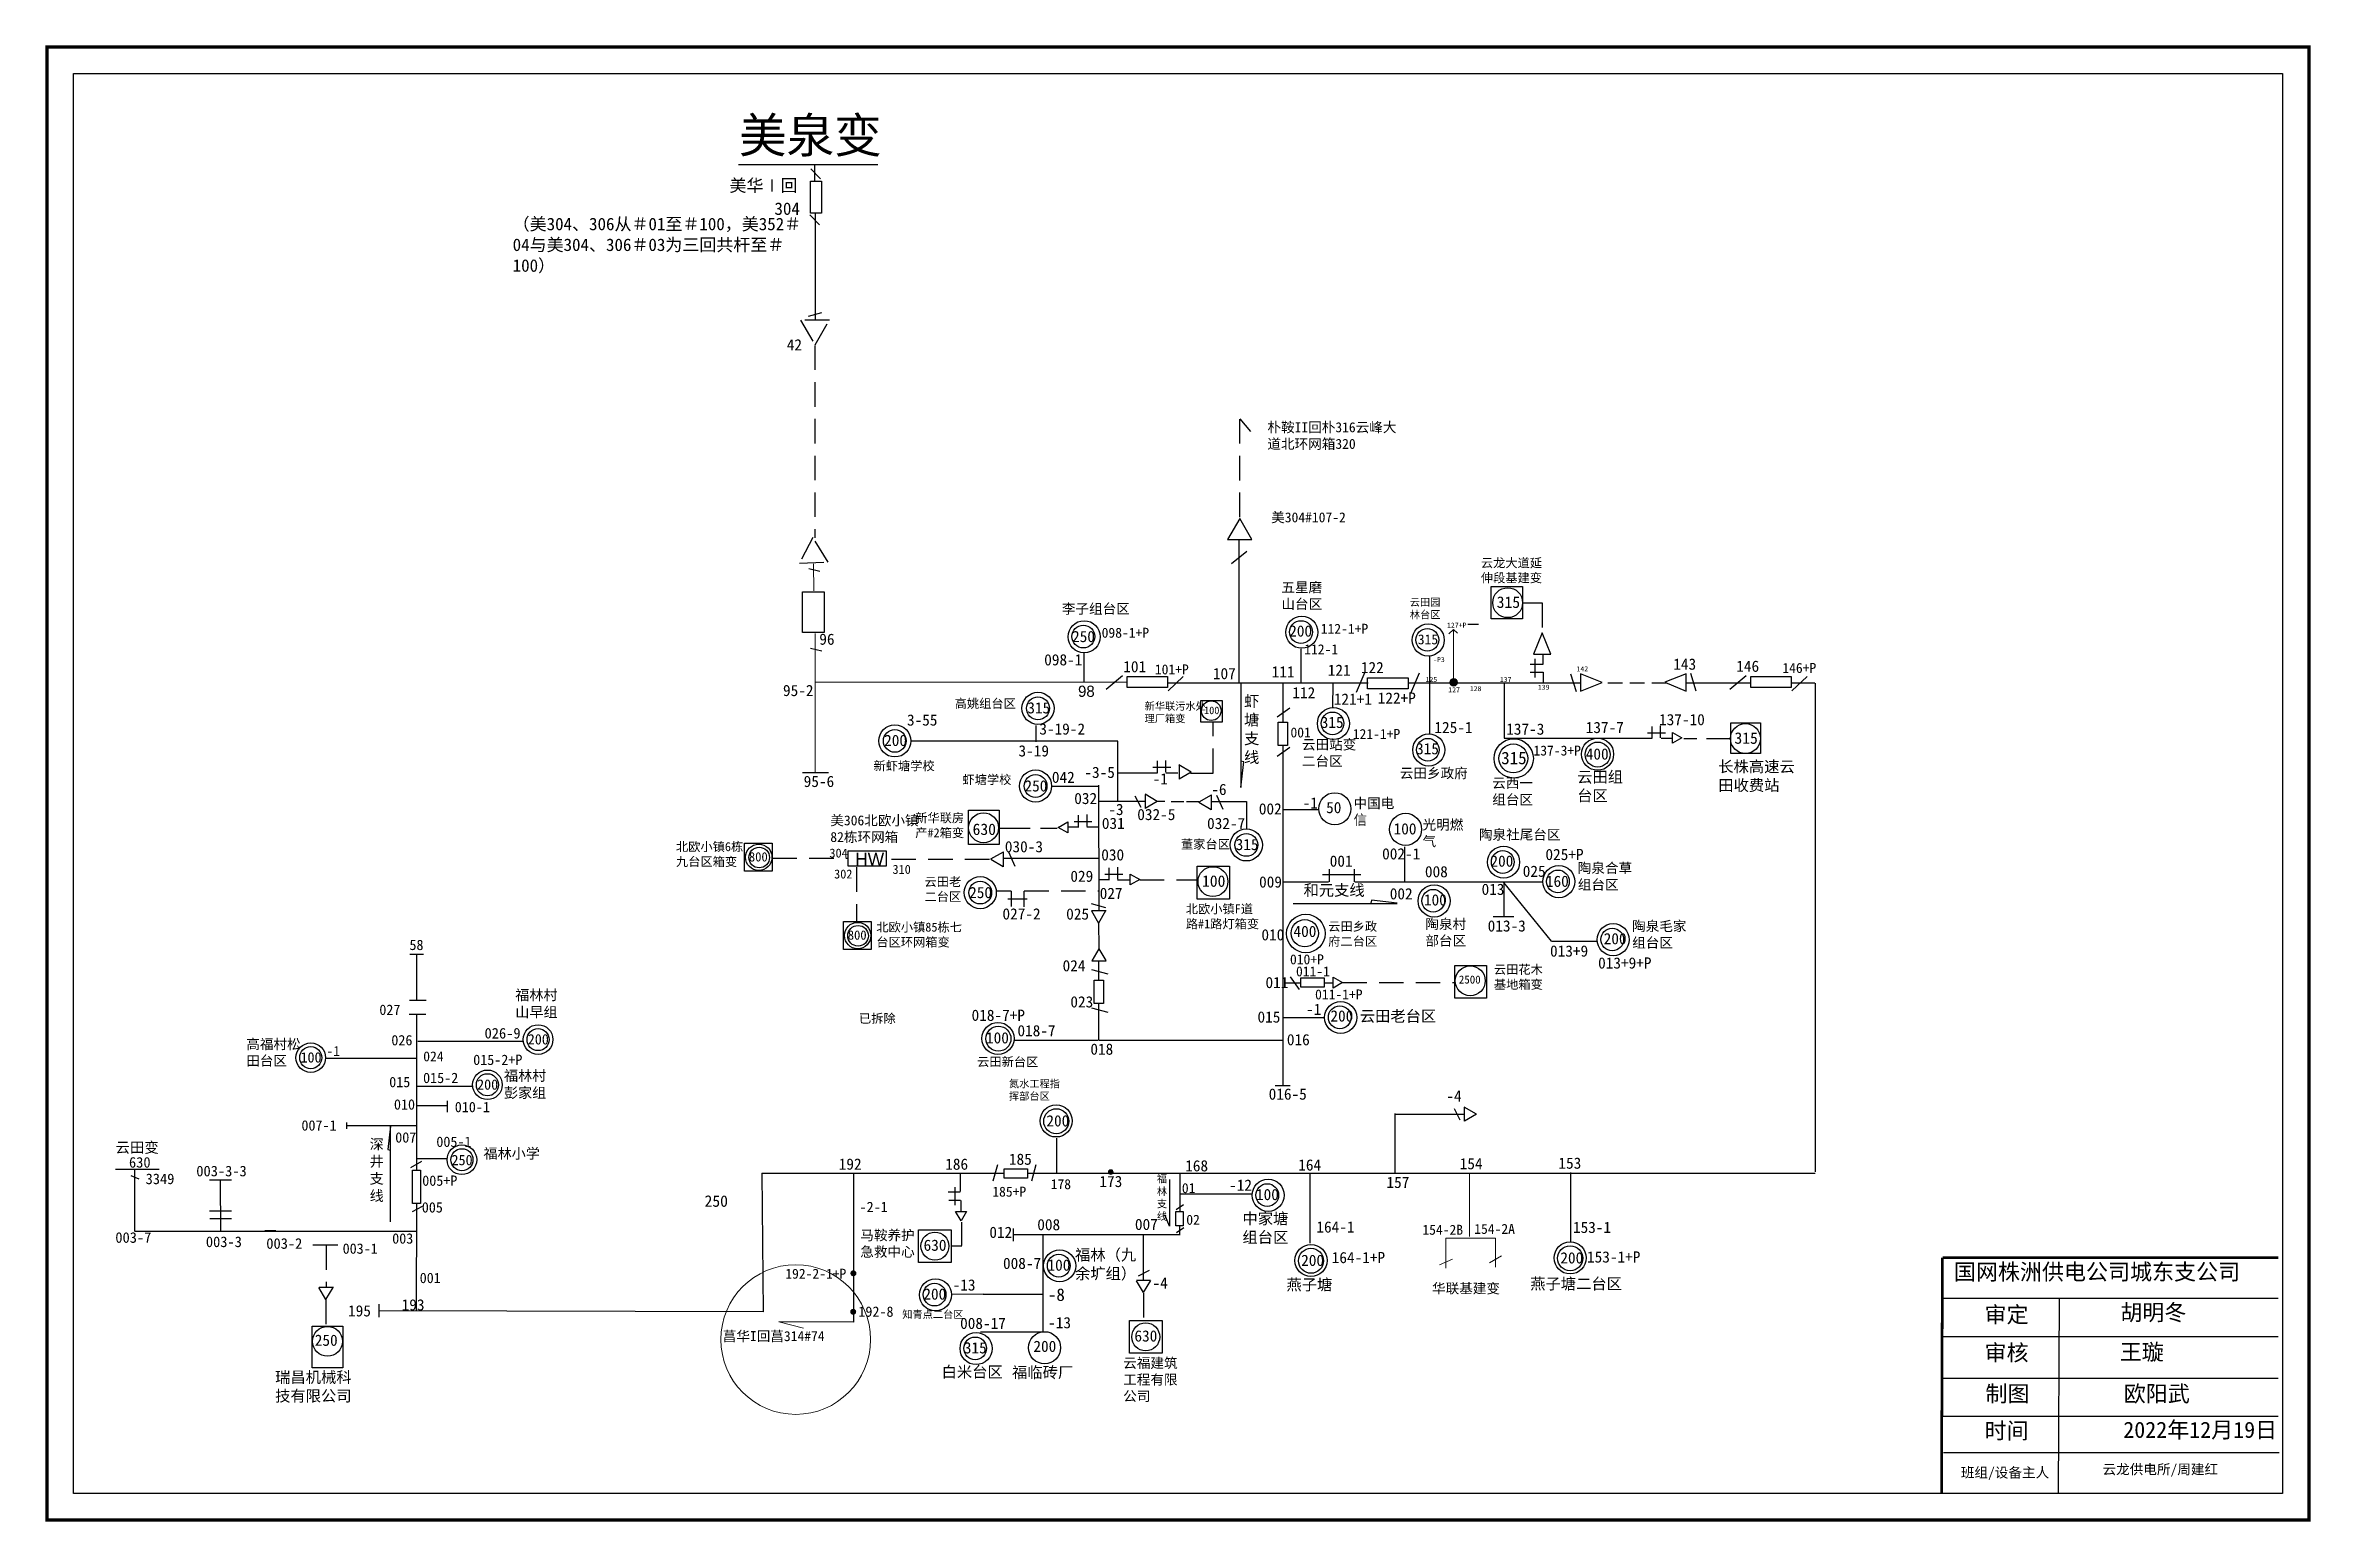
# Model space of a CAD drawing. Extents: x -479 to -24, y -22 to 274.
import ezdxf

# ---------------------------------------------------------------- set-up
doc = ezdxf.new("R2010")
doc.units = 0
doc.header["$LTSCALE"] = 0.774411
doc.linetypes.add('ACAD_ISO02W100', pattern=[15, 12, -3])
doc.linetypes.add('DASHED2', pattern=[9.525, 6.35, -3.175])
doc.layers.get('0').update_dxf_attribs({"linetype": 'CONTINUOUS'})
doc.layers.add('0-RefEdit0', color=7, linetype='CONTINUOUS')
doc.styles.add('KaiTi_txtstyle_1.00_0_0', font='simkai.ttf', dxfattribs={"height": 1})
doc.styles.add('KaiTi_txtstyle_2.00_0_0', font='simkai.ttf', dxfattribs={"height": 2})
doc.styles.add('KaiTi_txtstyle_2.07_0_0', font='simkai.ttf', dxfattribs={"height": 2.073375})
doc.styles.add('KaiTi_txtstyle_2.13_0_0', font='simkai.ttf', dxfattribs={"height": 2.125})
doc.styles.add('KaiTi_txtstyle_2.25_0_0', font='simkai.ttf', dxfattribs={"height": 2.249612})
doc.styles.add('KaiTi_txtstyle_200.00_0_0200', font='simkai.ttf', dxfattribs={"height": 200})
doc.styles.add('KaiTi_txtstyle_3.24_0_0', font='simkai.ttf', dxfattribs={"height": 3.24})
doc.styles.add('SimSun_txtstyle_2.00_0_0', font='', dxfattribs={"height": 2})
doc.styles.add('SimSun_txtstyle_2.07_0_0', font='', dxfattribs={"height": 2.073375})
doc.styles.add('SimSun_txtstyle_2.13_0_0', font='', dxfattribs={"height": 2.125})
doc.styles.add('SimSun_txtstyle_2.25_0_0', font='', dxfattribs={"height": 2.249612})
doc.styles.add('SimSun_txtstyle_2.50_0_0', font='', dxfattribs={"height": 2.5})
doc.styles.add('SimSun_txtstyle_200.00_0_0200', font='', dxfattribs={"height": 200})
doc.styles.get("Standard").update_dxf_attribs({"font": '', "height": 2.5})
doc.styles.add('仿宋_txtstyle_2.00_0_0', font='simfang.ttf', dxfattribs={"height": 2})
doc.styles.add('字体', font='simkai.ttf', dxfattribs={"height": 2.5})
doc.styles.add('宋体_txtstyle_200.00_0_0200', font='SIMSUN.TTC', dxfattribs={"height": 200})
doc.styles.add('宋体_txtstyle_3.24_0_0', font='', dxfattribs={"height": 3.24})
doc.styles.get('SimSun_txtstyle_2.00_0_0').set_extended_font_data('SimSun')
doc.styles.get('SimSun_txtstyle_2.07_0_0').set_extended_font_data('SimSun')
doc.styles.get('SimSun_txtstyle_2.13_0_0').set_extended_font_data('SimSun')
doc.styles.get('SimSun_txtstyle_2.25_0_0').set_extended_font_data('SimSun')
doc.styles.get('SimSun_txtstyle_2.50_0_0').set_extended_font_data('SimSun')
doc.styles.get('SimSun_txtstyle_200.00_0_0200').set_extended_font_data('SimSun')
doc.styles.get('Standard').set_extended_font_data('SimSun')
doc.styles.get('宋体_txtstyle_3.24_0_0').set_extended_font_data('宋体')

msp = doc.modelspace()

# ---------------------------------------------------------------- texts
at = {"linetype": 'Continuous', "style": '字体'}
msp.add_text('美泉变', height=7, dxfattribs=at).set_placement((-339.77, 252.62))
at = {"linetype": 'Continuous'}
for s, height, p in [('304', 2.5, (-332.65, 240.15)), ('-1', 2.25, (-256.76, 125.84)), ('-6', 2.25, (-244.97, 123.73)), ('031', 2.25, (-266.94, 116.91)), ('032-5', 2.25, (-259.83, 118.69)), ('032-7', 2.25, (-245.82, 116.89)), ('030-3', 2.25, (-286.41, 112.23)), ('030', 2.25, (-267.06, 110.6)), ('029', 2.25, (-273.26, 106.3)), ('027', 2.25, (-267.37, 102.87)), ('027-2', 2.25, (-286.89, 98.74)), ('025', 2.25, (-274.1, 98.72)), ('250', 2.073, (-397.47, 49.43)), ('200', 2.25, (-174.91, 29.71))]:
    msp.add_text(s, height=height, dxfattribs=at).set_placement(p)
at = {"color": 0, "linetype": 'Continuous'}
for s, height, p in [('250', 2.25, (-272.92, 154.41)), ('3-55', 2.25, (-306.06, 137.65)), ('3-19-2', 2.25, (-279.49, 135.85)), ('3-19', 2.25, (-283.67, 131.46)), ('042', 2.25, (-276.97, 126.16)), ('-3-5', 2.25, (-270.45, 127.15)), ('250', 2.25, (-282.47, 124.43)), ('032', 2.25, (-272.48, 121.91)), ('-3', 2.25, (-265.65, 119.7)), ('800', 1.853, (-337.79, 110.39)), ('250', 2.25, (-293.57, 103.03)), ('800', 1.853, (-317.94, 94.69)), ('024', 2.25, (-274.82, 88.34)), ('023', 2.25, (-273.26, 81.09)), ('018-7+P', 2.25, (-293.09, 78.4)), ('018-7', 2.25, (-283.88, 75.3)), ('200', 2.073, (-382.17, 73.66)), ('100', 2.25, (-290.19, 73.87)), ('018', 2.25, (-269.24, 71.6)), ('100', 2.073, (-427.79, 70.03)), ('200', 2.073, (-392.34, 64.58)), ('200', 2.25, (-278.07, 57.21)), ('100', 2.25, (-236, 42.42)), ('630', 2.25, (-302.72, 32.25)), ('100', 2.25, (-277.85, 28.26)), ('200', 2.25, (-226.93, 29.21)), ('200', 2.25, (-302.77, 22.45)), ('315', 2.25, (-294.64, 11.66)), ('200', 2.25, (-280.68, 11.96)), ('630', 2.25, (-260.4, 14.04))]:
    msp.add_text(s, height=height, dxfattribs=at).set_placement(p)
for s, p in [('200', (-229.33, 155.51)), ('315', (-223.01, 137.18)), ('315', (-203.87, 131.89)), ('400', (-169.81, 130.83)), ('-1', (-226.65, 121)), ('50', (-221.92, 120.08)), ('315', (-240.08, 112.67)), ('100', (-208.38, 115.82)), ('001', (-221.2, 109.34)), ('002-1', (-210.68, 110.8)), ('008', (-202.09, 107.22)), ('200', (-188.94, 109.34)), ('025', (-182.46, 107.3)), ('025+P', (-177.9, 110.67)), ('002', (-209.15, 102.78)), ('013', (-190.72, 103.68)), ('160', (-177.81, 105.29)), ('100', (-202.29, 101.55)), ('013-3', (-189.5, 96.33)), ('200', (-166.21, 93.77)), ('013+9', (-176.98, 91.29)), ('013+9+P', (-167.33, 88.89))]:
    msp.add_text(s, height=2.25).set_placement(p)
at = {"color": 0}
for s, height, p in [('315', 2.25, (-281.9, 140.1)), ('200', 2.25, (-310.64, 133.56)), ('400', 2.25, (-228.47, 95.23)), ('011-1', 2, (-227.97, 87.33)), ('011-1+P', 2, (-224.14, 82.7)), ('-1', 2.25, (-225.94, 79.6)), ('200', 2.25, (-221.06, 78.26))]:
    msp.add_text(s, height=height, dxfattribs=at).set_placement(p)
at = {"color": 0, "linetype": 'Continuous', "attachment_point": 1}
for s, insert, char_height, width in [('美华Ⅰ回', (-341.67, 247.3), 2.5, 14.3878), ('58', (-405.92, 94.68), 2.073, 4.5446), ('-12', (-241.39, 46.56), 2.25, 12.2206), ('{\\fKaiTi_GB2312|b0|i0|c134|p49;\\H0.889x;马鞍养护急救中心}', (-315.42, 36.39), 2.2496, 12.2206), ('-4', (-256.77, 26.91), 2.25, 12.2206), ('{\\fKaiTi_GB2312|b0|i0|c134|p49;\\H0.889x;云福建筑工程有限公司}', (-262.65, 10.74), 2.2496, 12.2206)]:
    msp.add_mtext(s, dxfattribs=dict(at, insert=insert, char_height=char_height, width=width))
at = {"linetype": 'Continuous', "attachment_point": 1}
for s, insert, char_height, width, style in [('（美304、306从＃01至＃100，美352＃04与美304、306＃03为三回共杆至＃100）', (-385.2, 239.57), 2.5, 58.5772, '字体'), ('{\\fSimSun|b0|i0|c134|p2;李子组台区}', (-274.97, 162.1), 2, 29.3445, '字体'), ('098-1+P', (-266.98, 157.29), 2, 4.9309, 'SimSun_txtstyle_2.00_0_0'), ('95-2', (-330.94, 145.83), 2.25, 4.9309, 'SimSun_txtstyle_2.25_0_0'), ('{\\fSimSun|b0|i0|c134|p2;新华联污水处理厂箱变}', (-258.35, 142.31), 1.5, 12.3646, '字体'), ('{\\fSimSun|b0|i0|c134|p2;美306北欧小镇82栋环网箱}', (-321.44, 119.63), 2, 18.0586, '字体'), ('{\\fSimSun|b0|i0|c134|p2;新华联房产#2箱变}', (-304.4, 120.05), 1.8, 11.8807, '字体'), ('董家台区', (-251.06, 114.76), 1.8, 29.3445, '字体'), ('{\\fSimSun|b0|i0|c134|p2;北欧小镇F道路#1路灯箱变}', (-250.1, 101.77), 1.8, 15.5723, '字体'), ('{\\fSimSun|b0|i0|c134|p2;云田乡政府二台区}', (-221.51, 98.26), 1.8, 11.6816, '字体'), ('{\\fSimSun|b0|i0|c134|p2;云田花木基地箱变}', (-188.25, 89.62), 1.8, 11.6816, '字体'), ('010', (-409.03, 62.66), 2.073, 4.5446, 'SimSun_txtstyle_2.07_0_0'), ('010-1', (-396.82, 62.14), 2.073, 4.5446, 'SimSun_txtstyle_2.07_0_0'), ('007-1', (-427.6, 58.45), 2.073, 23.4457, 'SimSun_txtstyle_2.07_0_0'), ('深井支线', (-413.91, 54.69), 2.073, 3.2888, '字体'), ('007', (-408.77, 56.04), 2.073, 4.5446, 'SimSun_txtstyle_2.07_0_0'), ('005-1', (-400.52, 55.17), 2.073, 4.5446, 'SimSun_txtstyle_2.07_0_0'), ('云田变', (-464.92, 54.05), 2.125, 11.8852, '字体'), ('福林小学', (-391.05, 52.81), 2.073, 27.0456, '字体'), ('154', (-195.11, 50.86), 2.25, 29.3445, 'KaiTi_txtstyle_2.25_0_0'), ('153', (-175.3, 50.97), 2.25, 29.3445, 'KaiTi_txtstyle_2.25_0_0'), ('005+P', (-403.35, 47.37), 2.073, 4.5446, 'SimSun_txtstyle_2.07_0_0'), ('153-1', (-172.38, 38.08), 2.25, 12.2206, 'SimSun_txtstyle_2.25_0_0'), ('003-2', (-434.65, 34.78), 2.125, 4.8071, 'SimSun_txtstyle_2.13_0_0'), ('003-1', (-419.33, 33.73), 2.073, 4.5446, 'SimSun_txtstyle_2.07_0_0'), ('153-1+P', (-169.56, 32.14), 2.25, 12.2206, 'SimSun_txtstyle_2.25_0_0'), ('001', (-403.86, 27.84), 2.07, 8.0219, '字体'), ('{\\fSimSun|b0|i0|c134|p2;燕子塘二台区}', (-180.96, 26.77), 2.2496, 29.3445, '字体'), ('195', (-418.24, 21.33), 2.25, 29.3445, 'KaiTi_txtstyle_2.25_0_0'), ('{\\fSimSun|b0|i0|c134|p2;193}', (-407.48, 22.53), 2.2496, 29.3445, '字体'), ('250', (-424.92, 15.43), 2.25, 29.3445, 'KaiTi_txtstyle_2.25_0_0')]:
    msp.add_mtext(s, dxfattribs=dict(at, insert=insert, char_height=char_height, width=width, style=style))
for s, insert, char_height, width in [('42', (-330.18, 215.2), 2.25, 4.9309), ('96', (-323.65, 156.12), 2.25, 4.9309), ('95-6', (-326.79, 127.58), 2.25, 4.9309), ('304', (-321.62, 112.97), 1.8, 4.9309), ('310', (-308.96, 109.7), 1.8, 4.9309), ('302', (-320.68, 108.77), 1.8, 4.9309), ('630', (-462.21, 51.07), 2.125, 4.8071), ('3349', (-458.88, 47.75), 2.125, 4.8071), ('003-3-3', (-448.7, 49.32), 2.125, 5.2318), ('005', (-403.44, 42.01), 2.073, 4.5446), ('003-7', (-464.95, 35.98), 2.125, 4.8071), ('{\\C0;003-3}', (-446.78, 35.12), 2.125, 4.8071), ('003', (-409.38, 35.76), 2.073, 4.5446)]:
    msp.add_mtext(s, dxfattribs=dict(at, insert=insert, char_height=char_height, width=width))
at = {"attachment_point": 1}
for s, insert, char_height, width, style in [('{\\fSimSun|b0|i0|c134|p2;朴鞍II回朴316云峰大道北环网箱320}', (-233.71, 198.53), 2, 26.1884, '字体'), ('云龙大道延伸段基建变', (-190.86, 171.21), 1.8, 13.8111, '字体'), ('{\\fSimSun|b0|i0|c134|p2;五星磨山台区}', (-230.9, 166.4), 2, 10.0466, '字体'), ('{\\fSimSun|b0|i0|c134|p2;云田园林台区}', (-205.12, 163.17), 1.5, 8.0959, '字体'), ('112-1+P', (-223, 158.09), 2, 12.4865, 'SimSun_txtstyle_2.00_0_0'), ('{\\fSimSun|b0|i0|c134|p2;315}', (-203.52, 155.96), 2, 4.4138, 'KaiTi_txtstyle_2.25_0_0'), ('{\\fSimSun|b0|i0|c134|p2;127+P}', (-197.66, 158.32), 1, 29.3445, 'KaiTi_txtstyle_2.00_0_0'), ('112-1', (-226.32, 153.97), 2, 12.4865, 'SimSun_txtstyle_2.00_0_0'), ('122', (-214.95, 150.43), 2.25, 29.3445, 'KaiTi_txtstyle_2.25_0_0'), ('{\\fSimSun|b0|i0|c134|p2;-P3}', (-200.45, 151.41), 1, 3.3193, 'KaiTi_txtstyle_1.00_0_0'), ('143', (-152.24, 151.12), 2.25, 29.3445, 'KaiTi_txtstyle_2.25_0_0'), ('146', (-139.6, 150.7), 2.25, 29.3445, 'KaiTi_txtstyle_2.25_0_0'), ('107', (-244.65, 149.22), 2.25, 29.3445, 'KaiTi_txtstyle_2.25_0_0'), ('111', (-232.85, 149.58), 2.25, 29.3445, 'KaiTi_txtstyle_2.25_0_0'), ('121', (-221.59, 149.9), 2.25, 29.3445, 'KaiTi_txtstyle_2.25_0_0'), ('{\\fSimSun|b0|i0|c134|p2;125}', (-201.97, 147.42), 1, 3.3193, 'KaiTi_txtstyle_2.25_0_0'), ('{\\fSimSun|b0|i0|c134|p2;128}', (-193.08, 145.57), 1, 29.3445, 'KaiTi_txtstyle_2.25_0_0'), ('{\\fSimSun|b0|i0|c134|p2;137}', (-187.05, 147.42), 1, 29.3445, 'KaiTi_txtstyle_2.25_0_0'), ('{\\fSimSun|b0|i0|c134|p2;139}', (-179.43, 145.86), 1, 29.3445, 'KaiTi_txtstyle_2.25_0_0'), ('{\\fSimSun|b0|i0|c134|p2;142}', (-171.67, 149.54), 1, 29.3445, 'KaiTi_txtstyle_2.25_0_0'), ('虾塘支线', (-238.4, 143.68), 2.25, 3.9615, '字体'), ('112', (-228.7, 145.38), 2.25, 29.3445, 'KaiTi_txtstyle_2.25_0_0'), ('121+1', (-220.38, 144.1), 2.25, 12.4865, 'SimSun_txtstyle_2.25_0_0'), ('122+P', (-211.57, 144.31), 2.25, 29.3445, 'KaiTi_txtstyle_2.25_0_0'), ('{\\fSimSun|b0|i0|c134|p2;127}', (-197.41, 145.34), 1, 1.8659, 'KaiTi_txtstyle_2.25_0_0'), ('001', (-229.08, 137.28), 2, 40.5172, '仿宋_txtstyle_2.00_0_0'), ('121-1+P', (-216.57, 136.97), 2, 12.4865, 'SimSun_txtstyle_2.00_0_0'), ('125-1', (-200.19, 138.41), 2.25, 12.4865, 'SimSun_txtstyle_2.25_0_0'), ('137-3', (-185.78, 138.08), 2.25, 12.4865, 'SimSun_txtstyle_2.25_0_0'), ('137-7', (-169.82, 138.41), 2.25, 12.4865, 'SimSun_txtstyle_2.25_0_0'), ('137-10', (-155.1, 139.98), 2.25, 12.4865, 'SimSun_txtstyle_2.25_0_0'), ('{\\fSimSun|b0|i0|c134|p2;云田站变二台区}', (-226.78, 134.86), 2, 11.999, '字体'), ('137-3+P', (-180.3, 133.65), 2, 12.4865, 'SimSun_txtstyle_2.00_0_0'), ('{\\fSimSun|b0|i0|c134|p2;云田乡政府}', (-207.13, 129.11), 2, 14.8626, '字体'), ('{\\fSimSun|b0|i0|c134|p2;云田组台区}', (-171.52, 128.47), 2.2496, 11.3334, '字体'), ('长株高速云田收费站', (-143.21, 130.55), 2.25, 17.2639, '字体'), ('中国电信', (-216.42, 123.08), 2, 10.0466, '字体'), ('{\\fSimSun|b0|i0|c134|p2;云西一组台区}', (-188.58, 127.14), 2, 10.3461, '字体'), ('002', (-235.43, 122.07), 2.25, 4.9309, 'SimSun_txtstyle_2.25_0_0'), ('光明燃气', (-202.57, 118.77), 2, 10.0466, '字体'), ('{\\fSimSun|b0|i0|c134|p2;陶泉社尾台区}', (-191.25, 116.79), 2, 19.1579, '字体'), ('{\\fSimSun|b0|i0|c134|p2;陶泉合草组台区}', (-171.41, 110.07), 2, 10.9577, '字体'), ('009', (-235.38, 107.4), 2.25, 4.9309, 'SimSun_txtstyle_2.25_0_0'), ('和元支线', (-226.46, 105.76), 2.25, 15.7406, '字体'), ('陶泉村部台区', (-202, 98.82), 2, 10.0466, '字体'), ('{\\fSimSun|b0|i0|c134|p2;陶泉毛家组台区}', (-160.5, 98.42), 2, 11.4784, '字体'), ('云田老台区', (-215.17, 80.48), 2.25, 29.3445, '字体')]:
    msp.add_mtext(s, dxfattribs=dict(at, insert=insert, char_height=char_height, width=width, style=style))
at = {"color": 1, "insert": (-232.95, 180.45), "char_height": 2, "width": 26.1884, "attachment_point": 1, "style": '字体'}
msp.add_mtext('{\\fSimSun|b0|i0|c134|p2;美304#107-2}', dxfattribs=at)
at = {"attachment_point": 1, "rotation": 359.7977}
for s, insert, char_height, width in [('315', (-187.68, 163.58), 2.3, 4.9053), ('100', (-246.42, 141.47), 1.508, 3.2152), ('315', (-139.96, 136.31), 2.3, 4.9053), ('630', (-292.88, 118.01), 2.3, 4.9053), ('100', (-246.83, 107.61), 2.3, 4.9053), ('2500', (-195.28, 87.5), 1.61, 3.4337)]:
    msp.add_mtext(s, dxfattribs=dict(at, insert=insert, char_height=char_height, width=width))
at = {"color": 0, "linetype": 'Continuous', "attachment_point": 1}
for s, insert, char_height, width, style in [('098-1', (-278.51, 151.99), 2.25, 4.9309, 'SimSun_txtstyle_2.25_0_0'), ('101', (-262.64, 150.61), 2.25, 29.3445, 'KaiTi_txtstyle_2.25_0_0'), ('{\\f\uffbfﾬￌﾣﾤ_GB2312|b0|i0|c134|p49;98}', (-271.72, 145.67), 2.2496, 4.9309, 'SimSun_txtstyle_2.25_0_0'), ('{\\fSimSun|b0|i0|c134|p2;高姚组台区}', (-296.48, 143), 1.8, 29.3445, '字体'), ('{\\fSimSun|b0|i0|c134|p2;新虾塘学校}', (-312.77, 130.48), 1.8, 29.3445, '字体'), ('虾塘学校', (-294.92, 127.72), 1.8, 29.3445, '字体'), ('{\\fSimSun|b0|i0|c134|p2;北欧小镇6栋九台区箱变}', (-352.42, 114.26), 1.8, 14.3133, '字体'), ('云田老二台区', (-302.54, 107.23), 1.8, 9.7253, '字体'), ('{\\fSimSun|b0|i0|c134|p2;北欧小镇85栋七台区环网箱变}', (-312.2, 98.11), 1.8, 17.8733, '字体'), ('{\\fSimSun|b0|i0|c134|p2;福林村山早组}', (-384.67, 84.64), 2.0734, 9.6, '字体'), ('{\\fSimSun|b0|i0|c134|p2;已拆除}', (-315.68, 79.79), 1.8, 17.8733, '字体'), ('026', (-409.55, 75.56), 2.073, 4.5446, 'SimSun_txtstyle_2.07_0_0'), ('026-9', (-390.84, 76.98), 2.125, 12.8861, 'KaiTi_txtstyle_2.13_0_0'), ('015-2+P', (-393.12, 71.62), 2.073, 4.5446, 'SimSun_txtstyle_2.07_0_0'), ('{\\fSimSun|b0|i0|c134|p2;福林村彭家组}', (-386.94, 68.45), 2.0734, 10.6792, '字体'), ('{\\fSimSun|b0|i0|c134|p2;云田新台区}', (-291.97, 71.09), 1.8, 15.5723, '字体'), ('015', (-409.98, 67.16), 2.073, 4.5446, 'SimSun_txtstyle_2.07_0_0'), ('015-2', (-403.18, 67.99), 2.073, 4.5446, 'SimSun_txtstyle_2.07_0_0'), ('016-5', (-233.46, 64.83), 2.25, 4.9309, 'SimSun_txtstyle_2.25_0_0'), ('192', (-319.75, 50.78), 2.25, 29.3445, 'KaiTi_txtstyle_2.25_0_0'), ('186', (-298.38, 50.77), 2.25, 29.3445, 'KaiTi_txtstyle_2.25_0_0'), ('185', (-285.59, 51.76), 2.25, 29.3445, 'KaiTi_txtstyle_2.25_0_0'), ('168', (-250.21, 50.44), 2.25, 29.3445, 'KaiTi_txtstyle_2.25_0_0'), ('164', (-227.52, 50.61), 2.25, 29.3445, 'KaiTi_txtstyle_2.25_0_0'), ('173', (-267.43, 47.29), 2.25, 29.3445, 'KaiTi_txtstyle_2.25_0_0'), ('{\\H0.7234x;福\\P林\\P支\\P线}', (-255.89, 47.43), 2.0734, 6.9641, '字体'), ('157', (-209.81, 47.11), 2.25, 29.3445, 'KaiTi_txtstyle_2.25_0_0'), ('-2-1', (-315.56, 42.1), 2.073, 19.0763, 'KaiTi_txtstyle_2.07_0_0'), ('012', (-289.52, 37.09), 2.25, 12.2206, 'SimSun_txtstyle_2.25_0_0'), ('008', (-279.9, 38.63), 2.25, 12.2206, 'SimSun_txtstyle_2.25_0_0'), ('007', (-260.3, 38.68), 2.25, 12.2206, 'SimSun_txtstyle_2.25_0_0'), ('中家塘组台区', (-238.72, 39.84), 2.25, 9.7434, '字体'), ('164-1', (-223.88, 38.16), 2.25, 12.2206, 'SimSun_txtstyle_2.25_0_0'), ('福林（九余圹组）', (-272.32, 32.56), 2.25, 12.5822, '字体'), ('164-1+P', (-220.8, 32.02), 2.25, 12.2206, 'SimSun_txtstyle_2.25_0_0'), ('008-7', (-286.78, 30.86), 2.25, 4.9309, 'SimSun_txtstyle_2.25_0_0'), ('国网株洲供电公司城东支公司', (-95.92, 29.65), 3.24, 88.5794, '字体'), ('-13', (-296.89, 26.52), 2.25, 4.9309, 'SimSun_txtstyle_2.25_0_0'), ('燕子塘', (-229.89, 26.58), 2.25, 29.3445, '字体'), ('192-8', (-315.81, 21.08), 2.073, 19.0763, 'KaiTi_txtstyle_2.07_0_0'), ('{\\C256;知青点二台区}', (-306.99, 20.24), 1.5, 12.5822, '字体'), ('008-17', (-295.39, 18.82), 2.25, 4.9309, 'SimSun_txtstyle_2.25_0_0'), ('-13', (-277.72, 18.95), 2.25, 4.9309, 'SimSun_txtstyle_2.25_0_0'), ('审定', (-89.76, 21.06), 3.24, 25.3384, '字体'), ('审核', (-89.76, 13.43), 3.24, 25.3384, '字体'), ('{\\fSimSun|b0|i0|c134|p2;王璇}', (-62.62, 13.57), 3.24, 35.6982, '字体'), ('白米台区', (-299.1, 9.07), 2.25, 12.5822, '字体'), ('福临砖厂', (-284.96, 8.98), 2.25, 12.5822, '字体'), ('瑞昌机械科技有限公司', (-432.88, 8.01), 2.25, 17.8059, '字体'), ('制图', (-89.59, 5.2), 3.24, 25.3384, '字体'), ('时间', (-89.76, -2.23), 3.24, 25.3384, '字体')]:
    msp.add_mtext(s, dxfattribs=dict(at, insert=insert, char_height=char_height, width=width, style=style))
at = {"color": 1, "linetype": 'Continuous', "lineweight": 0, "ltscale": 0.872653, "true_color": 0xff0000, "insert": (-130.35, 150.23), "char_height": 2, "attachment_point": 1, "style": 'KaiTi_txtstyle_200.00_0_0200'}
msp.add_mtext('{\\C256;146+P}', dxfattribs=at)
at = {"linetype": 'Continuous', "lineweight": 0, "ltscale": 0.929839, "insert": (-256.3, 149.93), "char_height": 2, "attachment_point": 1, "style": 'KaiTi_txtstyle_200.00_0_0200'}
msp.add_mtext('101+P', dxfattribs=at)
at = {"attachment_point": 1}
for s, insert, char_height, width in [('315', (-186.78, 132.4), 2.5, 10.0638), ('-4', (-197.78, 64.43), 2.25, 12.2206)]:
    msp.add_mtext(s, dxfattribs=dict(at, insert=insert, char_height=char_height, width=width))
at = {"linetype": 'DASHED2', "insert": (-316.46, 112.12), "char_height": 2.5, "width": 18.4725, "attachment_point": 1, "style": '字体'}
msp.add_mtext('{\\fArial|b0|i0|c0|p32;HW}', dxfattribs=at)
at = {"color": 0, "attachment_point": 1}
for s, insert, char_height, width, style in [('010', (-234.91, 96.8), 2.25, 4.9309, 'SimSun_txtstyle_2.25_0_0'), ('010+P', (-229.18, 91.74), 2, 4.9309, 'SimSun_txtstyle_2.00_0_0'), ('011', (-234.09, 87.22), 2.25, 4.9309, 'SimSun_txtstyle_2.25_0_0'), ('015', (-235.7, 80.3), 2.25, 4.9309, 'SimSun_txtstyle_2.25_0_0'), ('016', (-229.8, 75.75), 2.25, 4.9309, 'SimSun_txtstyle_2.25_0_0'), ('-8', (-277.77, 24.7), 2.5, 11.2623, 'SimSun_txtstyle_2.50_0_0')]:
    msp.add_mtext(s, dxfattribs=dict(at, insert=insert, char_height=char_height, width=width, style=style))
at = {"color": 7, "linetype": 'Continuous', "attachment_point": 1}
for s, insert, char_height, width, style in [('027', (-411.96, 81.66), 2.073, 4.5446, 'SimSun_txtstyle_2.07_0_0'), ('胡明冬', (-62.51, 21.51), 3.24, 25.3384, '宋体_txtstyle_3.24_0_0'), ('欧阳武', (-61.82, 5.2), 3.24, 25.3384, '宋体_txtstyle_3.24_0_0'), ('{\\fSimSun|b0|i0|c134|p2;2022年12月19日}', (-61.92, -2.05), 3.24, 33.011, 'KaiTi_txtstyle_3.24_0_0')]:
    msp.add_mtext(s, dxfattribs=dict(at, insert=insert, char_height=char_height, width=width, style=style))
at = {"color": 1, "linetype": 'Continuous', "attachment_point": 1, "style": '字体'}
for s, insert, char_height, width in [('{\\C0;高福村松田台区}', (-438.68, 74.73), 2, 11.9749), ('{\\C0;-1}', (-422.57, 73.35), 2, 4.4508), ('{\\C0;024}', (-403.15, 72.27), 2, 4.4508), ('{\\C0;氮水工程指挥部台区}', (-285.58, 66.53), 1.5, 11.7629), ('{\\C0;178}', (-277.21, 46.62), 2, 5.6165), ('{\\C0;01}', (-250.88, 45.83), 2, 5.6165), ('{\\C0;02}', (-249.99, 39.48), 2, 5.6165)]:
    msp.add_mtext(s, dxfattribs=dict(at, insert=insert, char_height=char_height, width=width))
at = {"color": 0, "insert": (-346.68, 43.39), "char_height": 2.3, "width": 4.9053, "attachment_point": 1, "rotation": 359.7977}
msp.add_mtext('250', dxfattribs=at)
at = {"color": 0, "linetype": 'Continuous', "lineweight": 0, "ltscale": 1.229088, "char_height": 2, "attachment_point": 1}
for s, insert, style in [('185+P', (-288.93, 45.12), 'KaiTi_txtstyle_2.00_0_0'), ('192-2-1+P', (-330.48, 28.65), 'SimSun_txtstyle_200.00_0_0200')]:
    msp.add_mtext(s, dxfattribs=dict(at, insert=insert, style=style))
at = {"linetype": 'Continuous', "lineweight": 0, "ltscale": 0.897345, "char_height": 2, "attachment_point": 1}
for s, insert, style in [('154-2B', (-202.6, 37.47), 'KaiTi_txtstyle_200.00_0_0200'), ('154-2A', (-192.19, 37.65), 'KaiTi_txtstyle_2.00_0_0'), ('华联基建变', (-200.67, 25.7), 'KaiTi_txtstyle_2.00_0_0')]:
    msp.add_mtext(s, dxfattribs=dict(at, insert=insert, style=style))
at = {"color": 1, "linetype": 'Continuous', "lineweight": 0, "ltscale": 0.490853, "true_color": 0xff0000, "insert": (-343.03, 16.13), "char_height": 2, "attachment_point": 1, "style": '仿宋_txtstyle_2.00_0_0'}
msp.add_mtext('菖华I回菖314#74', dxfattribs=at)
at = {"color": 7, "linetype": 'Continuous', "lineweight": 0, "ltscale": 1.045068, "char_height": 2, "attachment_point": 1, "style": '宋体_txtstyle_200.00_0_0200'}
for s, insert in [('班组/设备主人', (-94.52, -11.25)), ('云龙供电所/周建红', (-66.08, -10.6))]:
    msp.add_mtext(s, dxfattribs=dict(at, insert=insert))

# ---------------------------------------------------------------- blocks, each defined once
blk = doc.blocks.new('A$C5A5E76D9')
at = {"linetype": 'Continuous'}
for centre, radius in [((3.22, 3.22), 3.22), ((3.04, 3.26), 2.28)]:
    blk.add_circle(centre, radius, dxfattribs=at)

# ---------------------------------------------------------------- hatches: boundary and pattern name
at = {"linetype": 'Continuous', "lineweight": 0, "ltscale": 0.149632}
msp.add_hatch(color=256, dxfattribs=at).paths.add_polyline_path([(-197.09, 146.34, -1), (-195.57, 146.34, -1)])
at = {"linetype": 'Continuous', "lineweight": 0, "ltscale": 0.32523}
msp.add_hatch(color=0, dxfattribs=at).paths.add_polyline_path([(-265.63, 48.02, -1), (-264.67, 48.02, -1)])
at = {"linetype": 'Continuous'}
h = msp.add_hatch(color=0, dxfattribs=at)
edge = h.paths.add_edge_path()
edge.add_arc((-316.81, 27.73), 0.606, 0, 360)
h = msp.add_hatch(color=0, dxfattribs=at)
edge = h.paths.add_edge_path()
edge.add_arc((-316.85, 20.01), 0.606, 0, 360)

# ---------------------------------------------------------------- linework, layer by layer
for p, q in [((-311.9, 250.2), (-339.88, 250.2)), ((-323.38, 247.4), (-325.36, 249.38)), ((-323.6, 238.17), (-325.58, 240.15)), ((-325.78, 169.2), (-323.52, 168.63)), ((-237.84, 172.58), (-240.92, 170.15)), ((-325.4, 153.21), (-323.15, 152.64)), ((-213.51, 146.19), (-253.66, 146.19)), ((-250.61, 147.5), (-253.62, 144.62)), ((-170.85, 146.19), (-205.29, 146.19)), ((-123.78, 146.17), (-123.78, 48.11)), ((-230.56, 65.56), (-230.55, 133.55)), ((-327.03, 128.21), (-321.81, 128.21)), ((-255.75, 128.13), (-263.65, 128.13)), ((-249.03, 128.31), (-251.47, 129.75)), ((-251.45, 129.69), (-251.45, 126.91)), ((-249.03, 128.31), (-251.43, 126.91)), ((-267.51, 100.48), (-267.52, 125.7)), ((-255.83, 122.41), (-258.27, 123.86)), ((-245.02, 123.67), (-247.5, 122.31)), ((-244.97, 123.73), (-245, 120.77)), ((-243.9, 123.72), (-242.65, 120.87)), ((-255.83, 122.41), (-258.23, 121.01)), ((-254.28, 122.4), (-255.83, 122.41)), ((-253.01, 122.4), (-250.5, 122.4)), ((-247.5, 122.33), (-249.95, 122.36)), ((-247.44, 122.27), (-245.01, 120.81)), ((-244.96, 122.4), (-237.88, 122.4)), ((-271.58, 117.26), (-273.7, 117.26)), ((-286.77, 112.24), (-289.26, 110.88)), ((-289.2, 110.84), (-286.77, 109.38)), ((-286.73, 112.3), (-286.76, 109.34)), ((-285.65, 112.29), (-284.41, 109.44)), ((-265.41, 106.67), (-267.53, 106.67)), ((-269.1, 101.98), (-266.19, 101.15)), ((-269.04, 100.55), (-266.09, 100.55)), ((-268.99, 100.51), (-267.6, 98.03)), ((-267.56, 98.09), (-266.12, 100.54)), ((-404.42, 61.4), (-398.47, 61.4)), ((-398.33, 62.38), (-398.33, 60.09)), ((-208.04, 59.69), (-194.09, 59.69)), ((-196.24, 60.78), (-195.08, 58.56)), ((-191.77, 59.66), (-194.21, 61.1)), ((-194.19, 61.04), (-194.19, 58.26)), ((-191.77, 59.66), (-194.17, 58.26)), ((-418.54, 58), (-418.54, 56.76)), ((-404.44, 57.31), (-418.47, 57.31)), ((-409.69, 57.29), (-410.23, 52.56)), ((-409.69, 38.07), (-409.69, 57.29)), ((-410.23, 52.56), (-409.69, 52.43)), ((-405.65, 48.98), (-403.41, 50.23)), ((-404.31, 50.79), (-398.49, 50.79)), ((-464.91, 48.66), (-456.13, 48.66)), ((-461.87, 47.37), (-460.26, 46.66)), ((-461.05, 36.13), (-461.07, 48.71)), ((-446.02, 46.5), (-441.63, 46.5)), ((-443.8, 36.12), (-443.82, 46.5)), ((-172.88, 47.97), (-172.88, 33.99)), ((-405.29, 40.15), (-403.32, 41.23)), ((-404.5, 20.24), (-404.43, 41.58)), ((-446.04, 40.24), (-441.65, 40.24)), ((-446.01, 38.74), (-441.62, 38.74)), ((-460.94, 36.21), (-404.46, 36.21)), ((-432.71, 36.27), (-434.95, 36.27)), ((-420.32, 33.37), (-422.62, 33.37)), ((-422.68, 22.47), (-424.13, 24.91)), ((-422.68, 22.47), (-421.24, 24.91)), ((-412.07, 21.54), (-412.07, 18.91))]:
    msp.add_line(p, q, dxfattribs=at)
at = {"linetype": 'ACAD_ISO02W100'}
for p, q in [((-324.52, 246.9), (-324.53, 250.29)), ((-325.41, 240.5), (-325.41, 246.9)), ((-325.41, 246.9), (-323.2, 246.9)), ((-323.2, 246.9), (-323.2, 240.5)), ((-323.2, 240.5), (-325.41, 240.5))]:
    msp.add_line(p, q, dxfattribs=at)
at = {"color": 0, "linetype": 'Continuous'}
for p, q in [((-324.48, 240.48), (-324.47, 219.15)), ((-325.8, 219.83), (-323.17, 220.55)), ((-239.35, 146.2), (-239.35, 175.07)), ((-270.46, 146.29), (-270.46, 152.23)), ((-262.8, 147.63), (-266.08, 144.88)), ((-280.15, 134.4), (-280.15, 137.69)), ((-263.72, 134.54), (-305.26, 134.54)), ((-260.29, 123.54), (-259.14, 121.31)), ((-258.25, 123.8), (-258.25, 121.01)), ((-267.51, 122.46), (-258.28, 122.46)), ((-405.81, 91.79), (-403.09, 91.79)), ((-404.42, 82.63), (-404.42, 91.74)), ((-267.56, 92.87), (-268.98, 90.42)), ((-267.56, 94.42), (-267.56, 92.87)), ((-267.56, 92.87), (-266.14, 90.48)), ((-269.04, 88.73), (-265.76, 87.83)), ((-268.92, 90.42), (-266.07, 90.42)), ((-267.54, 86.63), (-267.54, 90.36)), ((-230.36, 86.05), (-227.1, 86.04)), ((-404.42, 48.58), (-404.42, 79.76)), ((-269.04, 81.03), (-265.76, 80.12)), ((-267.54, 74.6), (-267.54, 81.81)), ((-230.5, 74.43), (-267.53, 74.43)), ((-232.15, 65.42), (-229.17, 65.42)), ((-208.04, 47.88), (-208.04, 59.8)), ((-335.18, 47.85), (-334.91, 20)), ((-286.58, 47.77), (-335.18, 47.77)), ((-316.79, 47.77), (-316.79, 17.93)), ((-288.73, 46.26), (-287.82, 49.55)), ((-123.78, 47.77), (-281.85, 47.77)), ((-281.02, 46.26), (-280.12, 49.55)), ((-253.34, 46.58), (-253.34, 37.21)), ((-251.23, 40.14), (-251.22, 47.73)), ((-225.18, 47.77), (-225.18, 33.8)), ((-295.23, 42.37), (-295.23, 40.25)), ((-284.71, 36.73), (-284.71, 34.21)), ((-253.34, 37.21), (-254.32, 39.45)), ((-297.17, 33.28), (-295.03, 33.28)), ((-284.73, 35.5), (-251.22, 35.5)), ((-278.81, 35.54), (-278.81, 16)), ((-258.62, 35.41), (-258.62, 26.33)), ((-257.44, 28.32), (-259.66, 27.16)), ((-257.18, 26.27), (-259.97, 26.27)), ((-258.56, 23.85), (-259.96, 26.25)), ((-258.56, 23.85), (-257.12, 26.29)), ((-98.18, 22.74), (-30.82, 22.74)), ((-334.91, 20), (-412.07, 20.22)), ((-74.8, 22.73), (-74.99, -16.44)), ((-316.79, 17.93), (-331.77, 17.97)), ((-278.86, 15.95), (-291.3, 15.95)), ((-98.18, 15.07), (-30.82, 15.07)), ((-98.18, 6.7), (-30.82, 6.7)), ((-98.18, -0.97), (-30.82, -0.97)), ((-98.01, -8.21), (-30.65, -8.21))]:
    msp.add_line(p, q, dxfattribs=at)
at = {"linetype": 'DASHED2'}
for p, q in [((-324.56, 213.94), (-324.56, 175.34)), ((-239.25, 179.49), (-239.25, 199.21)), ((-239.25, 199.21), (-237.07, 196.65)), ((-182.57, 162.26), (-178.53, 162.26)), ((-178.53, 162.26), (-178.53, 156.09)), ((-244.62, 128.14), (-244.62, 138.27)), ((-249.14, 128.14), (-244.62, 128.14)), ((-316.16, 109.21), (-316.16, 98.28)), ((-289.5, 110.8), (-310.19, 110.8)), ((-259.32, 106.68), (-247.78, 106.68)), ((-285.16, 104.45), (-288.21, 104.45)), ((-285.81, 102.9), (-281.91, 102.9)), ((-285.14, 104.45), (-285.14, 101.32)), ((-282.58, 104.45), (-282.58, 101.31)), ((-267.58, 98.05), (-267.56, 92.72)), ((-218.67, 86.11), (-196.31, 86.11)), ((-252, 40.56), (-250.56, 41.55)), ((-251.93, 35.94), (-250.49, 36.93)), ((-251.26, 35.49), (-251.26, 37.21)), ((-422.62, 33.37), (-422.62, 24.87)), ((-421.18, 24.87), (-424.06, 24.87)), ((-422.68, 22.47), (-422.68, 17.06))]:
    msp.add_line(p, q, dxfattribs=at)
at = {"color": 7, "linetype": 'Continuous', "lineweight": 0, "ltscale": 0.114437}
for p, q in [((-324.81, 170.09), (-324.78, 164.68)), ((-324.51, 156.11), (-324.51, 128.36))]:
    msp.add_line(p, q, dxfattribs=at)
at = {"linetype": 'Continuous', "lineweight": 0, "ltscale": 0.356348}
for p, q in [((-196.33, 156.92), (-197.29, 156.05)), ((-196.33, 146.34), (-196.33, 156.92)), ((-196.33, 156.92), (-195.56, 156.19))]:
    msp.add_line(p, q, dxfattribs=at)
for p, q in [((-191.31, 157.96), (-193.49, 157.96)), ((-178.56, 156.29), (-180.32, 151.98)), ((-176.83, 151.98), (-178.56, 156.29)), ((-226.9, 146.26), (-226.9, 153.08)), ((-180.32, 151.98), (-176.83, 151.98)), ((-179.97, 147.31), (-179.97, 151.05)), ((-178.38, 149.96), (-178.38, 152)), ((-239.02, 146.09), (-239.02, 125.24)), ((-230.55, 138.41), (-230.55, 146.19)), ((-220.55, 141.37), (-220.54, 146.09)), ((-214.13, 148.37), (-215.87, 144.3)), ((-203.25, 148.18), (-205, 144.11)), ((-201.11, 135.98), (-201.11, 146.21)), ((-180.98, 149.96), (-178.38, 149.96)), ((-180.98, 148.38), (-178.38, 148.38)), ((-178.38, 148.38), (-178.38, 146.34)), ((-172.84, 148.05), (-171.76, 144.53)), ((-170.85, 148.03), (-170.85, 144.54)), ((-166.54, 146.27), (-170.85, 148.03)), ((-170.85, 144.54), (-166.54, 146.27)), ((-149.66, 148.07), (-153.97, 146.34)), ((-153.97, 146.34), (-149.66, 144.58)), ((-149.66, 144.58), (-149.66, 148.07)), ((-136.8, 146.19), (-149.66, 146.19)), ((-147.68, 144.56), (-148.75, 148.08)), ((-137.6, 147.63), (-140.87, 144.88)), ((-123.83, 146.19), (-128.45, 146.19)), ((-125.4, 147.5), (-128.42, 144.62)), ((-231.73, 139.38), (-229.22, 141.24)), ((-231.73, 131.49), (-229.22, 133.35)), ((-156.51, 135.09), (-186.17, 135.09)), ((-152.42, 134.11), (-152.42, 136.29)), ((-152.42, 136.29), (-150.53, 135.2)), ((-150.53, 135.2), (-152.42, 134.11)), ((-238.44, 130.37), (-239.02, 130.52)), ((-239.02, 125.24), (-238.44, 130.37)), ((-237.9, 122.39), (-237.9, 116.91)), ((-223.41, 120.73), (-230.54, 120.73)), ((-267.49, 110.97), (-286.64, 110.97)), ((-206.13, 106.3), (-206.13, 113.3)), ((-230.54, 106.3), (-221.46, 106.3)), ((-222.65, 107.75), (-214.98, 107.75)), ((-221.33, 108.81), (-221.33, 106.3)), ((-216.3, 108.81), (-216.3, 106.3)), ((-216.17, 106.3), (-198.09, 106.3)), ((-198.09, 106.3), (-178.52, 106.3)), ((-186.29, 106.18), (-176.72, 94.4)), ((-186.24, 106.3), (-186.24, 99.31)), ((-228.52, 101.96), (-207.67, 101.96)), ((-212.8, 102.6), (-212.94, 102.01)), ((-207.67, 102.01), (-212.8, 102.6)), ((-188.42, 99.31), (-184.28, 99.31)), ((-176.71, 94.38), (-167.55, 94.38)), ((-404.38, 65.27), (-393.11, 65.27))]:
    msp.add_line(p, q)
at = {"linetype": 'Continuous', "lineweight": 0, "ltscale": 1.143798}
msp.add_line((-261.88, 146.38), (-324.46, 146.37), dxfattribs=at)
at = {"linetype": 'DASHED2', "ltscale": 0.6}
msp.add_line((-153.6, 146.19), (-166.75, 146.19), dxfattribs=at)
at = {"ltscale": 2}
for p, q in [((-156.49, 135.11), (-156.49, 137.5)), ((-154.78, 135.2), (-154.78, 137.59)), ((-157.39, 136.2), (-153.8, 136.2)), ((-154.66, 135.11), (-152.58, 135.11)), ((-150.11, 135.06), (-147.51, 135.06)), ((-145.57, 135.06), (-140.82, 135.06))]:
    msp.add_line(p, q, dxfattribs=at)
at = {"color": 0}
for p, q in [((-263.72, 122.56), (-263.72, 134.54)), ((-229.16, 87.22), (-227.31, 84.71)), ((-220.5, 84.99), (-220.5, 87.17)), ((-220.5, 87.17), (-218.61, 86.08)), ((-405.93, 82.55), (-402.57, 82.55)), ((-222.25, 86.04), (-220.46, 86.04)), ((-218.61, 86.08), (-220.5, 84.99)), ((-406, 79.71), (-402.63, 79.71)), ((-230.46, 79.05), (-222.22, 79.05)), ((-267.69, 74.47), (-284.55, 74.47))]:
    msp.add_line(p, q, dxfattribs=at)
at = {"linetype": 'ByBlock', "ltscale": 2}
for p, q in [((-256.69, 129.28), (-253.1, 129.28)), ((-255.79, 128.19), (-255.79, 130.58)), ((-254.11, 128.19), (-251.67, 128.19)), ((-254.08, 128.28), (-254.08, 130.67)), ((-271.62, 117.32), (-271.62, 119.71)), ((-269.91, 117.41), (-269.91, 119.8)), ((-269.95, 117.32), (-267.5, 117.32)), ((-263.74, 106.83), (-263.74, 109.22)), ((-266.34, 107.83), (-262.76, 107.83)), ((-265.45, 106.73), (-265.45, 109.12)), ((-263.77, 106.73), (-261.32, 106.73))]:
    msp.add_line(p, q, dxfattribs=at)
at = {"linetype": 'ByBlock'}
for p, q in [((-275.68, 117.23), (-273.79, 118.32)), ((-273.79, 118.32), (-273.79, 116.14)), ((-273.79, 116.14), (-275.68, 117.23)), ((-261.23, 105.69), (-261.23, 107.87)), ((-261.23, 107.87), (-259.34, 106.78)), ((-259.34, 106.78), (-261.23, 105.69))]:
    msp.add_line(p, q, dxfattribs=at)
at = {"color": 0, "linetype": 'ByBlock', "ltscale": 2}
for p, q in [((-272.52, 118.41), (-268.93, 118.41)), ((-295.29, 44.16), (-295.29, 47.74)), ((-295.39, 44.04), (-297.77, 44.04)), ((-295.29, 42.33), (-297.68, 42.33)), ((-296.39, 41.43), (-296.39, 45.02))]:
    msp.add_line(p, q, dxfattribs=at)
at = {"linetype": 'DASHED2', "ltscale": 2}
for p, q in [((-287.42, 117.08), (-281.3, 117.08)), ((-279.25, 117.08), (-275.94, 117.08))]:
    msp.add_line(p, q, dxfattribs=at)
at = {"color": 0, "linetype": 'DASHED2'}
for p, q in [((-333.05, 111.07), (-318.04, 111.07)), ((-282.5, 104.46), (-267.49, 104.46)), ((-258.56, 23.76), (-258.56, 18.26))]:
    msp.add_line(p, q, dxfattribs=at)
at = {"color": 0, "linetype": 'Continuous', "ltscale": 2}
msp.add_line((-404.23, 74.32), (-383.23, 74.32), dxfattribs=at)
at = {"color": 7, "linetype": 'Continuous'}
for p, q in [((-422.75, 70.9), (-404.42, 70.9)), ((-276.04, 54.88), (-276.04, 47.77)), ((-251.24, 43.66), (-236.75, 43.66)), ((-422.66, 33.37), (-425.28, 33.37))]:
    msp.add_line(p, q, dxfattribs=at)
at = {"linetype": 'Continuous', "lineweight": 0, "ltscale": 1.16238}
msp.add_line((-193.16, 47.77), (-193.16, 35.12), dxfattribs=at)
at = {"color": 0, "linetype": 'ByBlock'}
for p, q in [((-296.29, 40.16), (-294.11, 40.16)), ((-295.2, 38.27), (-296.29, 40.16)), ((-294.11, 40.16), (-295.2, 38.27))]:
    msp.add_line(p, q, dxfattribs=at)
at = {"color": 0, "linetype": 'DASHED2', "ltscale": 2}
msp.add_line((-295.06, 33.3), (-295.06, 38.01), dxfattribs=at)
at = {"linetype": 'Continuous', "lineweight": 0, "ltscale": 0.645766}
for p, q in [((-197.87, 34.79), (-187.92, 34.79)), ((-197.87, 34.79), (-197.87, 28.78)), ((-187.92, 34.79), (-187.92, 28.97)), ((-199.19, 29.44), (-196.54, 30.6)), ((-189.12, 29.85), (-186.73, 31.21))]:
    msp.add_line(p, q, dxfattribs=at)
at = {"color": 7, "linetype": 'Continuous', "lineweight": 0, "ltscale": 0.490853}
msp.add_line((-331.77, 17.97), (-326.82, 16.74), dxfattribs=at)
at = {"linetype": 'Continuous', "const_width": 0.66}
msp.add_lwpolyline([(-478.68, 273.85), (-24.63, 273.85), (-24.63, -21.78), (-478.68, -21.78)], close=True, dxfattribs=at)
at = {"linetype": 'Continuous'}
for points in [[(-473.34, 268.51), (-29.97, 268.51), (-29.97, -16.44), (-473.34, -16.44)], [(-239.25, 179.24), (-241.69, 175.01), (-236.81, 175.01)], [(-261.88, 147.5), (-253.76, 147.5), (-253.76, 145.27), (-261.88, 145.27)], [(-317.87, 112.5), (-310.26, 112.5), (-310.26, 109.41), (-317.87, 109.41)], [(-405.33, 41.73), (-405.33, 48.42), (-403.7, 48.42), (-403.7, 41.73)]]:
    msp.add_lwpolyline(points, close=True, dxfattribs=at)
at = {"linetype": 'DASHED2'}
for points in [[(-324.51, 214.04), (-321.62, 219.05), (-327.41, 219.05)], [(-321.85, 170.48), (-324.92, 175.39), (-327.63, 170.27)], [(-250.63, 37.28), (-252.11, 37.28), (-252.11, 40.14), (-250.63, 40.14)]]:
    msp.add_lwpolyline(points, close=True, dxfattribs=at)
for points in [[(-327.04, 164.49), (-322.68, 164.49), (-322.68, 156.34), (-327.04, 156.34)], [(-188.79, 165.58), (-182.49, 165.58), (-182.49, 159.09), (-188.79, 159.09)], [(-213.59, 147.27), (-205.46, 147.27), (-205.46, 145.05), (-213.59, 145.05)], [(-136.68, 147.5), (-128.55, 147.5), (-128.55, 145.27), (-136.68, 145.27)], [(-247.04, 142.68), (-242.82, 142.68), (-242.82, 138.36), (-247.04, 138.36)], [(-231.55, 138.36), (-229.69, 138.36), (-229.69, 133.63), (-231.55, 133.63)], [(-140.69, 138.18), (-134.72, 138.18), (-134.72, 132.05), (-140.69, 132.05)], [(-293.73, 120.65), (-287.54, 120.65), (-287.54, 113.8), (-293.73, 113.8)], [(-247.78, 109.44), (-241.35, 109.44), (-241.35, 102.85), (-247.78, 102.85)], [(-196.12, 89.54), (-189.7, 89.54), (-189.7, 82.95), (-196.12, 82.95)]]:
    msp.add_lwpolyline(points, close=True)
at = {"color": 7, "linetype": 'Continuous'}
msp.add_lwpolyline([(-201.11, 146.19), (-201.11, 151.57)], dxfattribs=at)
at = {"color": 0}
for points in [[(-338.65, 114.07), (-333.09, 114.07), (-333.09, 108.41), (-338.65, 108.41)], [(-318.8, 98.36), (-313.23, 98.36), (-313.23, 92.7), (-318.8, 92.7)], [(-222.29, 87.04), (-222.29, 85.18), (-227.03, 85.18), (-227.03, 87.04)]]:
    msp.add_lwpolyline(points, close=True, dxfattribs=at)
at = {"color": 0, "linetype": 'Continuous'}
for points in [[(-268.46, 86.59), (-266.6, 86.59), (-266.6, 81.85), (-268.46, 81.85)], [(-286.58, 46.85), (-286.58, 48.71), (-281.85, 48.71), (-281.85, 46.85)], [(-303.72, 36.47), (-297.17, 36.47), (-297.17, 29.92), (-303.72, 29.92)], [(-261.4, 18.26), (-254.85, 18.26), (-254.85, 11.7), (-261.4, 11.7)]]:
    msp.add_lwpolyline(points, close=True, dxfattribs=at)
at = {"color": 0, "linetype": 'Continuous', "const_width": 0.54}
for points in [[(-98.22, 30.85), (-98.4, -16.44)], [(-98.18, 30.85), (-30.82, 30.85)]]:
    msp.add_lwpolyline(points, dxfattribs=at)
for centre, radius in [((-185.48, 162.32), 3), ((-244.98, 140.65), 1.97), ((-137.76, 135.05), 3), ((-184.27, 131.07), 3.94), ((-184.35, 131.07), 2.9), ((-167.43, 131.91), 3.22), ((-167.42, 131.84), 2.51), ((-220.17, 120.96), 3.22), ((-290.68, 117.15), 3), ((-205.97, 116.83), 3.22), ((-237.94, 113.7), 3.22), ((-237.94, 113.7), 2.28), ((-244.64, 106.34), 3), ((-192.99, 86.44), 3)]:
    msp.add_circle(centre, radius)
at = {"linetype": 'Continuous', "lineweight": 0, "ltscale": 0.872653}
msp.add_circle((-196.33, 146.34), 0.761, dxfattribs=at)
at = {"color": 0}
for centre, radius in [((-279.76, 141.12), 3.22), ((-279.76, 141.12), 2.28), ((-308.5, 134.58), 3.22), ((-308.5, 134.58), 2.28), ((-422.37, 14.08), 3)]:
    msp.add_circle(centre, radius, dxfattribs=at)
at = {"color": 0, "linetype": 'Continuous'}
for centre, radius in [((-280.24, 125.53), 3.22), ((-280.24, 125.53), 2.28), ((-335.81, 111.22), 2.65), ((-335.72, 111.18), 2.07), ((-291.34, 104.13), 3.22), ((-291.34, 104.13), 2.28), ((-315.95, 95.51), 2.65), ((-315.87, 95.47), 2.07), ((-380.1, 74.64), 2.97), ((-287.79, 74.87), 3.22), ((-287.69, 74.82), 2.51), ((-425.72, 71.01), 2.97), ((-425.72, 71.01), 2.22), ((-380.1, 74.64), 2.22), ((-390.26, 65.56), 2.97), ((-390.26, 65.56), 2.22), ((-276.1, 58.31), 3.22), ((-276.1, 58.25), 2.51), ((-300.45, 33.19), 2.81), ((-224.96, 30.31), 3.22), ((-224.96, 30.25), 2.51), ((-278.43, 12.8), 3.22), ((-258.13, 14.98), 2.81)]:
    msp.add_circle(centre, radius, dxfattribs=at)
at = {"linetype": 'Continuous'}
for centre, radius in [((-395.39, 50.52), 2.97), ((-395.39, 50.52), 2.22), ((-172.94, 30.82), 3.22), ((-172.94, 30.75), 2.51)]:
    msp.add_circle(centre, radius, dxfattribs=at)
at = {"color": 0, "linetype": 'Continuous', "lineweight": 0, "ltscale": 0.32523}
msp.add_circle((-265.15, 48.05), 0.481, dxfattribs=at)
at = {"color": 12, "linetype": 'Continuous', "lineweight": 0, "ltscale": 0.757489, "true_color": 0xc00000}
msp.add_circle((-328.39, 14.44), 15.02, dxfattribs=at)
at = {"layer": '0-RefEdit0', "ltscale": 2}
msp.add_line((-186.16, 146.18), (-186.16, 135.1), dxfattribs=at)
at = {"layer": '0-RefEdit0', "color": 0, "ltscale": 2}
for p, q in [((-276.97, 125.48), (-267.5, 125.48)), ((-290.7, 23.53), (-297.09, 23.51)), ((-278.88, 23.51), (-290.77, 23.51))]:
    msp.add_line(p, q, dxfattribs=at)
msp.add_lwpolyline([(-419.31, 17.1), (-419.31, 8.74), (-425.43, 8.74), (-425.43, 17.1)], close=True, dxfattribs=at)

# ---------------------------------------------------------------- block references
for p in [(-230.01, 153.17), (-204.65, 151.61), (-223.68, 134.84), (-204.55, 129.54), (-189.52, 107.02), (-178.43, 103.12), (-203.47, 99.24), (-167.53, 91.47)]:
    msp.add_blockref('A$C5A5E76D9', p)
at = {"color": 0, "linetype": 'Continuous'}
for p in [(-273.7, 152.26), (-236.78, 40.17), (-278.63, 26.01), (-303.55, 20.2), (-295.41, 9.41)]:
    msp.add_blockref('A$C5A5E76D9', p, dxfattribs=at)
at = {"xscale": 1.199999999999999, "yscale": 1.2, "zscale": 1.2}
msp.add_blockref('A$C5A5E76D9', (-229.86, 92.06), dxfattribs=at)
at = {"color": 0}
msp.add_blockref('A$C5A5E76D9', (-222.23, 75.85), dxfattribs=at)

msp.set_redraw_order([(e.dxf.handle, doc.entitydb.next_handle()) for e in msp.query("TEXT MTEXT ATTDEF DIMENSION ARC_DIMENSION")])  # texts and dimensions are drawn at this point

doc.saveas('drawing.dxf')
